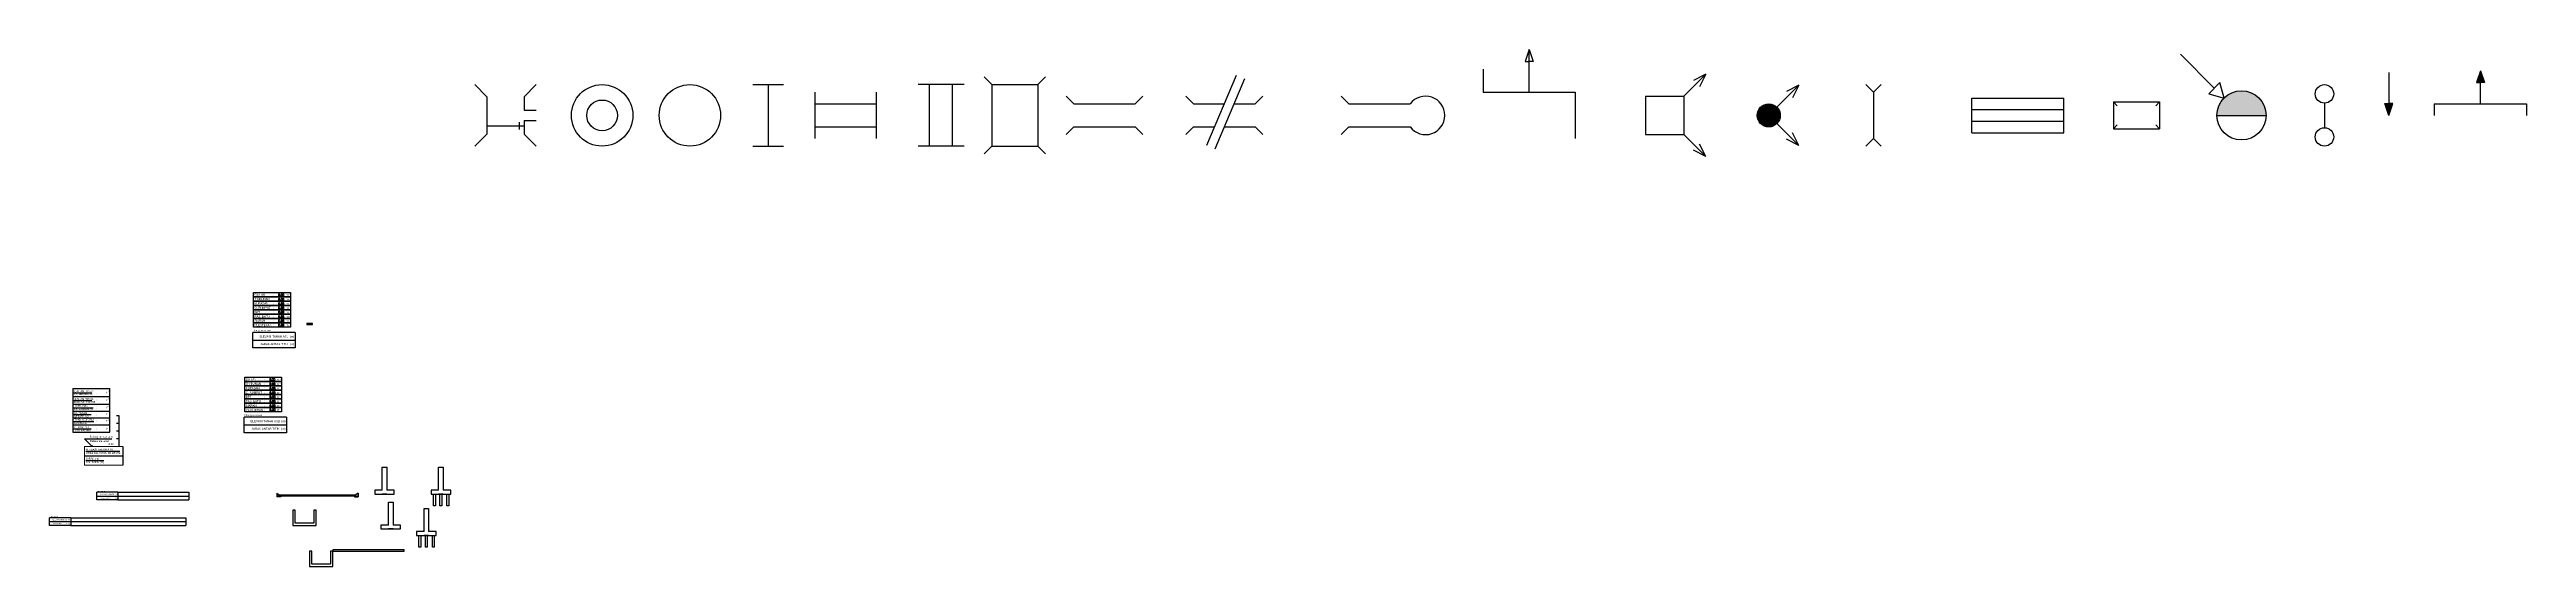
# Model space of a CAD drawing. Extents: x 12 to 335, y -4 to 63.
import ezdxf
from ezdxf.enums import TextEntityAlignment as Align

# ---------------------------------------------------------------- set-up
doc = ezdxf.new("R2010")
doc.units = 0
doc.header["$MEASUREMENT"] = 0
for name, pattern in [('CENTER2', [28.575, 19.05, -3.175, 3.175, -3.175]), ('DASHDOT2', [12.7, 6.35, -3.175, 0, -3.175]), ('DIVIDE2', [15.875, 6.35, -3.175, 0, -3.175, 0, -3.175]), ('PHANTOM2', [1.25, 0.625, -0.125, 0.125, -0.125, 0.125, -0.125])]:
    doc.linetypes.add(name, pattern=pattern)
doc.layers.add('arsir', color=1, linetype='Continuous', lineweight=9)
doc.layers.add('LINE50', color=4, linetype='Continuous', lineweight=20)
for name, color, linetype in [('BANGUNAN', 7, 'Continuous'), ('desain', 7, 'Continuous'), ('GREEN', 3, 'Continuous'), ('LINE15', 40, 'Continuous'), ('sheetnumber', 7, 'Continuous'), ('VOL', 2, 'Continuous'), ('YELLOW', 2, 'Continuous')]:
    doc.layers.add(name, color=color, linetype=linetype)
doc.styles.add('ARIAL', font='arial.ttf', dxfattribs={"height": 2})
doc.styles.add('L100', font='simplex.shx', dxfattribs={"height": 0.254})
doc.styles.get("Standard").update_dxf_attribs({"font": 'arial.ttf'})
doc.linetypes.add('ZIGZAG', pattern='A,0.0001,-0.2,[131,ltypeshp.shx,S=0.2,R=0,X=-0.2,Y=0],-0.4,[131,ltypeshp.shx,S=0.2,R=180,X=0.2,Y=0],-0.2', length=0.8001)

# ---------------------------------------------------------------- blocks, each defined once
blk = doc.blocks.new('BlockCross')
at = {"layer": 'LINE15'}
for p, q in [((6.03, 2.4), (6.03, 6.4)), ((6.53, 2.4), (6.53, 0))]:
    blk.add_line(p, q, dxfattribs=at)
for points in [[(0.15, 9.4), (2.47, 9.4)], [(0.15, 8.39), (2.47, 8.39)], [(0.15, 7.46), (2.67, 7.46)], [(0.15, 6.56), (2.38, 6.56)], [(0.15, 5.68), (2.74, 5.68)], [(0.15, 4.69), (2.41, 4.69)], [(2.53, 2.55), (2.53, 2.4), (1.53, 3.4), (5.08, 3.4)], [(6.03, 6.4), (5.68, 6.4)], [(6.03, 5.4), (5.68, 5.4)], [(6.03, 4.4), (5.68, 4.4)], [(6.03, 3.4), (5.68, 3.4)], [(6.03, 3.4), (5.68, 3.4)], [(1.53, 1.2), (6.53, 1.2)], [(1.68, 1.8), (6.13, 1.8)], [(1.68, 0.6), (4.03, 0.6)]]:
    blk.add_lwpolyline(points, dxfattribs=at)
at = {"layer": 'LINE50'}
for points in [[(1.53, 2.4), (6.53, 2.4)], [(1.53, 0), (1.53, 2.4)], [(1.53, 0), (6.53, 0)]]:
    blk.add_lwpolyline(points, dxfattribs=at)
at = {"layer": 'VOL', "linetype": 'Continuous'}
for p, q in [((0, 9.94), (0, 4.29)), ((0, 9.94), (4.83, 9.94)), ((4.83, 4.29), (4.83, 9.94)), ((0, 8.92), (4.83, 8.92)), ((0, 7.9), (4.83, 7.9)), ((0, 7.02), (4.83, 7.02)), ((0, 6.14), (4.83, 6.14)), ((0, 5.21), (4.83, 5.21)), ((0, 5.21), (4.83, 5.21)), ((0, 4.29), (4.83, 4.29))]:
    blk.add_line(p, q, dxfattribs=at)
at = {"layer": 'GREEN', "style": 'ARIAL'}
for s, p in [('Bidang persamaan', (2.23, 3.55)), ('Reference level', (2.23, 3)), ('JARAK (m)', (1.68, 0.7)), ('ORIGINAL GROUND LEVEL', (1.68, 1.45)), ('ELEVASI TANAH ASLI', (1.68, 1.9)), ('DISTANCE (m)', (1.68, 0.25))]:
    blk.add_text(s, height=0.25, dxfattribs=at).set_placement(p)
at = {"layer": 'VOL', "linetype": 'Continuous', "style": 'ARIAL'}
for p in [(4.61, 9.55), (4.61, 8.53), (4.61, 7.53), (4.61, 6.64), (4.61, 5.76)]:
    blk.add_text('2', height=0.175, dxfattribs=at).set_placement(p)
at = {"layer": 'YELLOW', "style": 'ARIAL'}
for s, p in [('GALIAN TIPE C', (0.19, 9.48)), ('TIMBUNAN', (0.19, 7.58)), ('COMMON EXC.', (0.19, 9.09)), ('GALIAN TIPE B', (0.19, 8.46)), ('STRIPPING', (0.19, 6.22)), ('EXC. OF TYPE B', (0.19, 8.08)), ('EMBANKMENT', (0.19, 7.15)), ('KUPASAN', (0.19, 6.65)), (':', (2.98, 9.33)), (':', (2.98, 8.32)), (':', (2.98, 7.39)), (':', (2.98, 6.46)), ('m', (4.28, 9.33)), ('m', (4.28, 8.32)), ('m', (4.28, 7.39)), ('m', (4.28, 6.5)), ('TIMB. KEMBALI', (0.19, 5.77)), ('G. RUMPUT', (0.19, 4.8)), ('SOD FACING', (0.19, 4.37)), ('BACKFILL', (0.19, 5.34)), (':', (2.98, 5.59)), (':', (2.98, 4.61)), ('m', (4.28, 5.62)), ('m', (4.28, 4.61))]:
    blk.add_text(s, height=0.25, dxfattribs=at).set_placement(p)
blk.add_text('0.00', height=0.251, dxfattribs=at).set_placement((5.35, 2.6), align=Align.RIGHT)
blk = doc.blocks.new('das3')
at = {"color": 5, "linetype": 'Continuous'}
for q in [(0, 1), (12, 1)]:
    blk.add_line((2.75, 1), q, dxfattribs=at)
at = {"color": 3, "linetype": 'Continuous'}
for p, q in [((0, 0.5), (12, 0.5)), ((2.75, 0), (0, 0)), ((2.75, 1), (2.75, 0)), ((2.75, 0), (12, 0)), ((12, 1), (12, 0))]:
    blk.add_line(p, q, dxfattribs=at)
blk.add_lwpolyline([(0, 0), (0, 1)], dxfattribs=at)
blk.add_text('bidang persamaan', height=0.1, dxfattribs=at).set_placement((0.01, 1.1))
at = {"color": 5, "linetype": 'Continuous'}
for s, p in [('ELEVASI TANAH ASLI (m)', (2.68, 0.68)), ('JARAK ANTAR TITIK  (m)', (2.68, 0.18))]:
    blk.add_text(s, height=0.135, dxfattribs=at).set_placement(p, align=Align.RIGHT)
blk = doc.blocks.new('das2')
at = {"color": 5, "linetype": 'Continuous'}
for q in [(0, 1), (17.75, 1)]:
    blk.add_line((2.75, 1), q, dxfattribs=at)
at = {"color": 3, "linetype": 'Continuous'}
for p, q in [((0, 0.5), (17.75, 0.5)), ((2.75, 0), (0, 0)), ((2.75, 1), (2.75, 0)), ((2.75, 0), (17.75, 0)), ((17.75, 1), (17.75, 0))]:
    blk.add_line(p, q, dxfattribs=at)
blk.add_lwpolyline([(0, 0), (0, 1)], dxfattribs=at)
blk.add_text('bidang persamaan', height=0.1, dxfattribs=at).set_placement((0.01, 1.1))
at = {"color": 5, "linetype": 'Continuous'}
for s, p in [('ELEVASI TANAH ASLI (m)', (2.68, 0.68)), ('JARAK ANTAR TITIK  (m)', (2.68, 0.18))]:
    blk.add_text(s, height=0.135, dxfattribs=at).set_placement(p, align=Align.RIGHT)
blk = doc.blocks.new('Block1')
at = {"color": 5, "linetype": 'Continuous'}
blk.add_line((5.5, 2), (0, 2), dxfattribs=at)
at = {"color": 3, "linetype": 'Continuous'}
for p, q in [((0, 1), (5.5, 1)), ((5.5, 0), (0, 0)), ((5.5, 2), (5.5, 0))]:
    blk.add_line(p, q, dxfattribs=at)
at = {"color": 4, "linetype": 'Continuous'}
for points in [[(0.06, 7.21), (4.87, 7.21), (4.87, 6.65), (0.06, 6.65)], [(0.06, 6.65), (4.87, 6.65), (4.87, 6.08), (0.06, 6.08)], [(0.06, 6.08), (4.87, 6.08), (4.87, 5.52), (0.06, 5.52)], [(0.06, 5.52), (4.87, 5.52), (4.87, 4.95), (0.06, 4.95)], [(0.06, 4.95), (4.87, 4.95), (4.87, 4.39), (0.06, 4.39)], [(0.06, 4.39), (4.87, 4.39), (4.87, 3.82), (0.06, 3.82)], [(0.06, 3.82), (4.87, 3.82), (4.87, 3.26), (0.06, 3.26)], [(0.06, 3.26), (4.87, 3.26), (4.87, 2.69), (0.06, 2.69)]]:
    blk.add_lwpolyline(points, close=True, dxfattribs=at)
at = {"color": 3, "linetype": 'Continuous'}
blk.add_lwpolyline([(0, 0), (0, 2)], dxfattribs=at)
at = {"color": 4, "linetype": 'Continuous'}
for s, height, p in [('TIMBUNAN', 0.27, (0.2, 6.22)), ('GALIAN', 0.27, (0.2, 6.79)), (':', 0.27, (2.65, 6.79)), ('m', 0.27, (4.3, 6.79)), ('2', 0.135, (4.65, 6.91)), ('2', 0.135, (4.65, 6.34)), ('G. RUMPUT', 0.27, (0.2, 5.09)), ('SIARAN', 0.27, (0.2, 3.4)), ('KUPASAN', 0.27, (0.2, 5.66)), ('BPT', 0.27, (0.2, 4.53)), ('PAS. BATU', 0.27, (0.2, 3.96)), (':', 0.27, (2.65, 6.22)), (':', 0.27, (2.65, 5.66)), (':', 0.27, (2.65, 5.09)), (':', 0.27, (2.65, 4.53)), (':', 0.27, (2.65, 3.96)), (':', 0.27, (2.65, 3.4)), ('m', 0.27, (4.3, 6.22)), ('m', 0.27, (4.3, 5.66)), ('m', 0.27, (4.3, 5.09)), ('m', 0.27, (4.3, 4.53)), ('m', 0.27, (4.3, 3.96)), ('m', 0.27, (4.3, 3.4)), ('2', 0.135, (4.65, 4.08)), ('PLESTERAN', 0.27, (0.2, 2.83)), (':', 0.27, (2.65, 2.83)), ('m', 0.27, (4.3, 2.83))]:
    blk.add_text(s, height=height, dxfattribs=at).set_placement(p)
at = {"color": 3, "linetype": 'Continuous'}
blk.add_text('bidang persamaan', height=0.2, dxfattribs=at).set_placement((0.01, 2.2))
at = {"color": 5, "linetype": 'Continuous'}
for s, p in [('ELEVASI TANAH ASLI (m)', (5.37, 1.36)), ('JARAK ANTAR TITIK  (m)', (5.37, 0.37))]:
    blk.add_text(s, height=0.27, dxfattribs=at).set_placement(p, align=Align.RIGHT)
at = {"style": 'L100'}
for tag, p in [('TIMBUNAN', (3.29, 6.21)), ('GALIAN', (3.29, 6.79))]:
    blk.add_attdef(tag, p, '', height=0.254, dxfattribs=at)
at = {"layer": 'desain', "color": 3, "linetype": 'Continuous', "lineweight": -3, "style": 'L100'}
for p in [(4.06, 5.65), (4.06, 5.09), (4.06, 4.54), (4.06, 3.96), (4.06, 3.4), (4.06, 2.84)]:
    blk.add_text('0.00', height=0.254, dxfattribs=at).set_placement(p, align=Align.RIGHT)
blk = doc.blocks.new('S10')
at = {"layer": 'arsir', "linetype": 'Continuous'}
h = blk.add_hatch(dxfattribs=at)
h.set_pattern_fill('ANSI33,_O', color=256, scale=0.3)
h.set_pattern_definition([(45, (18.66831, 798.77142), (-0.0530330086, 0.0530330086), []), (45, (18.721345, 798.77142), (-0.0530330086, 0.0530330086), [0.0375, -0.01875])])
h.paths.add_polyline_path([(-5.28, 0.19), (-5.28, -0.2), (-4.8, -0.2), (-4.8, -0.1), (4.8, -0.1), (4.8, -0.2), (5.28, -0.2), (5.28, 0.19), (5, 0), (-5, 0)])
h = blk.add_hatch(dxfattribs=at)
h.set_pattern_fill('AR-CONC,_O', color=256, scale=0.02)
h.set_pattern_definition([(50, (-706.08054, 775.91768), (0.143452037, -0.012550427), [0.015, -0.165]), (355, (-706.08054, 775.91768), (-0.027750267, 0.150438427), [0.012, -0.132]), (100.451444, (-706.06859, 775.91663), (0.11570177, 0.137887998), [0.012748038, -0.140228422]), (46.1842, (-706.08054, 775.95768), (0.213448266, -0.033103856), [0.0225, -0.2475]), (96.635635, (-706.06276, 775.95492), (0.18693239, 0.19482372), [0.01912207, -0.21034275]), (351.184164, (-706.08054, 775.95768), (0.18693239, 0.19482372), [0.018, -0.198]), (21, (-706.06054, 775.94768), (0.11938141, -0.080523778), [0.015, -0.165]), (326, (-706.06054, 775.94768), (0.048663066, 0.14503001), [0.012, -0.132]), (71.451445, (-706.0506, 775.94097), (0.168044475, 0.06450623), [0.012748038, -0.140228422]), (37.5, (-706.080544, 775.91768), (0.002431971, 0.0665787708), [0, -0.1304, 0, -0.134, 0, -0.1325]), (7.5, (-706.080544, 775.91768), (0.0526139075, 0.0788823424), [0, -0.0764, 0, -0.1274, 0, -0.0505]), (327.5, (-706.125144, 775.91768), (0.1067644872, -0.0045109743), [0, -0.05, 0, -0.156, 0, -0.207]), (317.5, (-706.14514, 775.91768), (0.116637234, 0.0200209965), [0, -0.065, 0, -0.1036, 0, -0.147])])
h.paths.add_polyline_path([(-5.28, -0.2), (-5.28, -0.25), (-4.8, -0.25), (-4.8, -0.2)])
h.paths.add_polyline_path([(-4.8, -0.1), (-4.8, -0.15), (4.8, -0.15), (4.8, -0.1)])
h.paths.add_polyline_path([(4.8, -0.2), (4.8, -0.25), (5.28, -0.25), (5.28, -0.2)])
at = {"layer": 'desain', "linetype": 'ZIGZAG', "ltscale": 0.1}
for points in [[(-5.28, 0.19), (-5.28, -0.25)], [(5.28, 0.19), (5.28, -0.25)]]:
    blk.add_lwpolyline(points, dxfattribs=at)
at = {"layer": 'desain', "linetype": 'Continuous'}
for points in [[(-5.28, 0.19), (-5, 0)], [(-5, 0), (5, 0)], [(5.28, 0.19), (5, 0)], [(-4.8, -0.2), (-5.28, -0.2)], [(-4.8, -0.1), (4.8, -0.1)], [(-4.8, -0.1), (-4.8, -0.2)], [(4.8, -0.1), (4.8, -0.2)], [(4.8, -0.2), (5.28, -0.2)]]:
    blk.add_lwpolyline(points, dxfattribs=at)
at = {"layer": 'desain', "linetype": 'Continuous', "lineweight": 25}
for points in [[(-4.8, -0.2), (-4.8, -0.25), (-5.28, -0.25)], [(-4.8, -0.15), (4.8, -0.15)], [(4.8, -0.2), (4.8, -0.25), (5.28, -0.25)]]:
    blk.add_lwpolyline(points, dxfattribs=at)
blk = doc.blocks.new('LeftWall')
for points in [[(-0.3, 0.48), (-0.3, 3.49), (0.3, 3.49), (0.3, 0.48)], [(-0.3, 0.48), (-1.27, 0.48), (-1.27, 0), (1.27, 0), (1.27, 0.48), (0.3, 0.48)], [(0.3, 0), (-0.3, 0)]]:
    blk.add_lwpolyline(points)
blk = doc.blocks.new('RightWall')
for points in [[(-0.3, 0.48), (-0.3, 3.49), (0.3, 3.49), (0.3, 0.48)], [(-0.3, 0.48), (-1.27, 0.48), (-1.27, 0), (1.27, 0), (1.27, 0.48), (0.3, 0.48)], [(0.3, 0), (-0.3, 0)]]:
    blk.add_lwpolyline(points)
for points in [[(-0.97, 0), (-0.72, 0), (-0.72, -1.54), (-0.97, -1.54)], [(-0.12, 0), (0.12, 0), (0.12, -1.54), (-0.12, -1.54)], [(0.78, 0), (1.03, 0), (1.03, -1.54), (0.78, -1.54)]]:
    blk.add_lwpolyline(points, close=True)
blk = doc.blocks.new('precast')
blk.add_lwpolyline([(-1.5, 2), (-1.5, 0), (1.5, 0), (1.5, 2), (1.2, 2), (1.2, 0.3), (-1.2, 0.3), (-1.2, 2)], close=True)
blk = doc.blocks.new('FillKanan')
blk.add_lwpolyline([(0, 0), (9.29, 0), (9.29, 0.17), (0, 0.17)], close=True)
blk = doc.blocks.new('B1')
at = {"lineweight": 30}
for p, q in [((-4, 4), (-2.43, 2.43)), ((4, 4), (2.43, 2.43)), ((-2.43, 2.43), (-2.43, -2.43)), ((2.43, 2.43), (2.43, 0.67)), ((2.43, 0.67), (4, 0.67)), ((-4, -4), (-2.43, -2.43)), ((-2.43, -1.35), (2.43, -1.35)), ((1.77, -0.88), (1.77, -1.83)), ((2.43, -0.67), (2.43, -2.43)), ((2.43, -0.67), (4, -0.67)), ((4, -4), (2.43, -2.43))]:
    blk.add_line(p, q, dxfattribs=at)
blk = doc.blocks.new('B7')
at = {"lineweight": 30}
for p, q in [((-3, 4), (-4, 5)), ((-3, 4), (3, 4)), ((-3, 4), (-3, -4)), ((3, 4), (4, 5)), ((3, 4), (3, -4)), ((-3, -4), (-4, -5)), ((-3, -4), (3, -4)), ((3, -4), (4, -5))]:
    blk.add_line(p, q, dxfattribs=at)
blk = doc.blocks.new('B3')
at = {"lineweight": 30}
blk.add_circle((0, 0), 4, dxfattribs=at)
blk = doc.blocks.new('B2')
at = {"lineweight": 30}
for radius in [4, 2]:
    blk.add_circle((0, 0), radius, dxfattribs=at)
blk = doc.blocks.new('B16')
at = {"lineweight": 30}
for p, q in [((-3, 1.75), (-3, -1.75)), ((-3, 1.75), (-2.5, 1.25)), ((-3, 1.75), (3, 1.75)), ((3, 1.75), (2.5, 1.25)), ((3, 1.75), (3, -1.75)), ((-3, -1.75), (-2.5, -1.25)), ((-3, -1.75), (3, -1.75)), ((3, -1.75), (2.5, -1.25))]:
    blk.add_line(p, q, dxfattribs=at)
blk = doc.blocks.new('B18')
at = {"lineweight": 30}
for q in [(0, 1.6), (0, -1.6)]:
    blk.add_line((0, 1.6), q, dxfattribs=at)
for centre in [(0, 2.8), (0, -2.8)]:
    blk.add_circle(centre, 1.2, dxfattribs=at)
blk = doc.blocks.new('B4')
for p, q in [((-2, 4), (2, 4)), ((0, 4), (0, -4)), ((-2, -4), (2, -4))]:
    blk.add_line(p, q)
blk = doc.blocks.new('B5')
for p, q in [((-4, -3), (-4, 3)), ((-4, 1.5), (4, 1.5)), ((4, -3), (4, 3)), ((-4, -1.5), (4, -1.5))]:
    blk.add_line(p, q)
blk = doc.blocks.new('B6')
for p, q in [((3, 4), (-3, 4)), ((-1.5, -4), (-1.5, 4)), ((1.5, -4), (1.5, 4)), ((3, -4), (-3, -4))]:
    blk.add_line(p, q)
blk = doc.blocks.new('B8')
for p, q in [((-5, 2.5), (-4, 1.5)), ((-4, 1.5), (4, 1.5)), ((4, 1.5), (5, 2.5)), ((-4, -1.5), (-5, -2.5)), ((-4, -1.5), (4, -1.5)), ((4, -1.5), (5, -2.5))]:
    blk.add_line(p, q)
blk = doc.blocks.new('B9')
for p, q in [((-2.29, -3.87), (1.57, 5.24)), ((-1.19, -4.34), (2.68, 4.78)), ((-5, 2.5), (-4, 1.5)), ((-4, 1.5), (-0.02, 1.5)), ((1.29, 1.5), (4, 1.5)), ((4, 1.5), (5, 2.5)), ((-4, -1.5), (-5, -2.5)), ((-4, -1.5), (-1.29, -1.5)), ((0.02, -1.5), (4, -1.5)), ((4, -1.5), (5, -2.5))]:
    blk.add_line(p, q)
blk = doc.blocks.new('B10')
for p, q in [((-5, 2.5), (-4, 1.5)), ((-4, 1.5), (4, 1.5)), ((-4, -1.5), (-5, -2.5)), ((-4, -1.5), (4, -1.5))]:
    blk.add_line(p, q)
blk.add_arc((6, 0), 2.5, 216.8699, 143.1301)
blk = doc.blocks.new('B14')
for p, q in [((0, 3), (-1, 4)), ((0, 3), (1, 4)), ((0, 3), (0, -3)), ((0, -3), (-1, -4)), ((0, -3), (1, -4))]:
    blk.add_line(p, q)
blk = doc.blocks.new('B15')
for p, q in [((-6, 2.25), (6, 2.25)), ((-6, -2.25), (-6, 2.25)), ((-6, 0.75), (6, 0.75)), ((6, -2.25), (6, 2.25)), ((-6, -0.75), (6, -0.75)), ((-6, -2.25), (6, -2.25))]:
    blk.add_line(p, q)
blk = doc.blocks.new('B17')
h = blk.add_hatch(color=256)
h.dxf.hatch_style = 1
h.paths.add_polyline_path([(3.2, 0, 1), (-3.2, 0)])
for p, q in [((-7.95, 7.95), (-3.54, 3.54)), ((-3.2, 0), (3.2, 0))]:
    blk.add_line(p, q)
blk.add_lwpolyline([(-2.26, 2.26), (-2.8, 4.27), (-4.27, 2.8)], close=True)
at = {"linetype": 'Continuous'}
blk.add_circle((0, 0), 3.2, dxfattribs=at)
blk = doc.blocks.new('B11')
for p, q in [((0, 8.56), (-0.52, 7.03)), ((-0.52, 7.03), (0, 7.03)), ((0, 3), (0, 8.56)), ((0, 8.56), (0.52, 7.03)), ((0.52, 7.03), (0, 7.03)), ((-6, 6), (-6, 3)), ((-6, 3), (6, 3)), ((6, 3), (6, -3))]:
    blk.add_line(p, q)
blk = doc.blocks.new('B19')
at = {"layer": 'BANGUNAN'}
h = blk.add_hatch(color=256, dxfattribs=at)
h.dxf.hatch_style = 1
h.paths.add_polyline_path([(0, 0), (0.52, 1.53), (0, 1.53), (-0.52, 1.53)])
edge = h.paths.add_edge_path(flags=17)
edge.add_line((0, 0), (0.52, 1.53))
for p, q in [((0, 5.56), (0, 1.53)), ((0, 0), (-0.52, 1.53)), ((-0.52, 1.53), (0, 1.53)), ((0, 0), (0.52, 1.53)), ((0.52, 1.53), (0, 1.53))]:
    blk.add_line(p, q)
blk = doc.blocks.new('B20')
at = {"layer": 'BANGUNAN'}
h = blk.add_hatch(color=256, dxfattribs=at)
h.dxf.hatch_style = 1
h.paths.add_polyline_path([(0, 5.81), (-0.52, 4.28), (0, 4.28), (0.52, 4.28)])
edge = h.paths.add_edge_path(flags=17)
edge.add_line((0, 5.81), (-0.52, 4.28))
for p, q in [((0, 5.81), (-0.52, 4.28)), ((-0.52, 4.28), (0, 4.28)), ((0, 5.81), (0.52, 4.28)), ((0, 1.5), (0, 4.28)), ((0.52, 4.28), (0, 4.28)), ((-6, 1.5), (-6, 0)), ((-6, 1.5), (6, 1.5)), ((6, 1.5), (6, 0))]:
    blk.add_line(p, q)
blk = doc.blocks.new('Long-Template')
at = {"color": 3}
for p, q in [((0, 0.12), (0, 0.08)), ((0.75, 0.12), (0, 0.12)), ((0.75, 0.08), (0, 0.08)), ((0, 0.07), (0, 0)), ((0.75, 0.07), (0, 0.07)), ((0.1, 0), (0.1, 0.15)), ((0.12, 0.15), (0.12, 0))]:
    blk.add_line(p, q, dxfattribs=at)
at = {"color": 4}
for p, q in [((0, 0), (0.75, 0)), ((0.01, 0.15), (0.01, 0)), ((0.75, 0.15), (0.01, 0.15)), ((0.75, 0), (0.75, 0.15))]:
    blk.add_line(p, q, dxfattribs=at)
at = {"color": 2}
for p, q in [((0.01, 0.16), (0.01, 0.16)), ((0.01, 0.16), (0.01, 0.15)), ((0.75, 0.14), (0.01, 0.14)), ((0.75, 0.13), (0.01, 0.13)), ((0.75, 0.11), (0.01, 0.11)), ((0.75, 0.1), (0.01, 0.1)), ((0.75, 0.09), (0.01, 0.09)), ((0.75, 0.07), (0.01, 0.07)), ((0.75, 0.06), (0.01, 0.06)), ((0.75, 0.05), (0.01, 0.05)), ((0.75, 0.04), (0.01, 0.04)), ((0.75, 0.03), (0.01, 0.03)), ((0.75, 0.02), (0.01, 0.02)), ((0.75, 0.01), (0.01, 0.01))]:
    blk.add_line(p, q, dxfattribs=at)
at = {"color": 3, "linetype": 'DASHDOT2'}
blk.add_line((0.1, 0.11), (0.12, 0.11), dxfattribs=at)
at = {"color": 3, "linetype": 'PHANTOM2'}
for p, q in [((0.1, 0.1), (0.12, 0.1)), ((0.1, 0.03), (0.12, 0.03))]:
    blk.add_line(p, q, dxfattribs=at)
at = {"color": 3, "linetype": 'CENTER2'}
blk.add_line((0.1, 0.09), (0.12, 0.09), dxfattribs=at)
at = {"color": 3, "linetype": 'DIVIDE2'}
for p, q in [((0.1, 0.08), (0.12, 0.08)), ((0.1, 0.02), (0.12, 0.02))]:
    blk.add_line(p, q, dxfattribs=at)
at = {"color": 4, "linetype": 'Continuous'}
for p, q in [((0.1, 0.07), (0.12, 0.07)), ((0.1, 0.06), (0.12, 0.06)), ((0.11, 0.06), (0.11, 0.06)), ((0.11, 0.06), (0.11, 0.06)), ((0.11, 0.06), (0.11, 0.06)), ((0.11, 0.06), (0.11, 0.06)), ((0.11, 0.06), (0.11, 0.06)), ((0.11, 0.06), (0.11, 0.06))]:
    blk.add_line(p, q, dxfattribs=at)
at = {"color": 5, "linetype": 'Continuous'}
blk.add_line((0.1, 0.05), (0.12, 0.05), dxfattribs=at)
at = {"color": 2, "linetype": 'Continuous'}
blk.add_line((0.12, 0), (0.12, 0.01), dxfattribs=at)
at = {"color": 3}
for s, p in [('EXISTING', (0.01, 0.1)), ('YANG ADA', (0, 0.1)), ('RENCANA/DESIGN', (0, 0.04))]:
    blk.add_text(s, height=0.002, rotation=90, dxfattribs=at).set_placement(p, align=Align.CENTER)
at = {"color": 2}
blk.add_text('bidang persamaan/reference level', height=0.0025, dxfattribs=at).set_placement((0.01, 0.15))
at = {"color": 3}
for s, p in [('PATOK HEKTOMETER', (0.01, 0.14)), ('HECTOMETER STONE', (0.01, 0.14)), ('NOMOR PROFIL', (0.01, 0.14)), ('PROFILE NUMBER', (0.01, 0.13)), ('JARAK PROFIL/DISTANCE', (0.01, 0.13)), ('ACCUMULATED DISTANCE', (0.01, 0.12)), ('JARAK LANGSUNG', (0.01, 0.12)), ('LEFT BANK LEVEL', (0.01, 0.11)), ('ELEVASI TANGGUL KIRI', (0.01, 0.11)), ('ELEVASI TANGGUL KANAN', (0.01, 0.1)), ('RIGHT BANK LEVEL', (0.01, 0.1)), ('ELEVASI DASAR SALURAN PADA AS', (0.01, 0.09)), ('BED LEVEL IN CENTER LINE', (0.01, 0.09)), ('ELEVASI TANAH ASLI PADA AS SALURAN', (0.01, 0.08)), ('GROUND LEVEL IN CENTER LINE', (0.01, 0.08)), ('BANK LEVEL', (0.01, 0.07)), ('ELEVASI TANGGUL', (0.01, 0.07)), ('DESIGN WATER LEVEL', (0.01, 0.06)), ('ELEVASI MUKA AIR RENCANA', (0.01, 0.06)), ('BED LEVEL', (0.01, 0.05)), ('ELEVASI DASAR SALURAN', (0.01, 0.05)), ('TRACE SALURAN/ALIGNMENT', (0.01, 0.04)), ('ELEVASI DASAR SALURAN SISI KANAN', (0.01, 0.03)), ('BED LEVEL SIDE DRAIN RIGHT SIDE', (0.01, 0.03)), ('ELEVASI DASAR SALURAN SISI KIRI', (0.01, 0.03)), ('BED LEVEL SIDE DRAIN LEFT SIDE', (0.01, 0.02)), ('TIPE BANGUNAN', (0.01, 0.02)), ('DIMENSI SALURAN DAN DATA TAMBAHAN', (0.01, 0.01)), ('TYPE OF STRUCTURE', (0.01, 0.01)), ('CANAL DIMENSIONS AND ADDITIONAL DATA', (0.01, 0))]:
    blk.add_text(s, height=0.0025, dxfattribs=at).set_placement(p)

msp = doc.modelspace()

# ---------------------------------------------------------------- hatches: boundary and pattern name
at = {"layer": 'BANGUNAN'}
h = msp.add_hatch(color=256, dxfattribs=at)
edge = h.paths.add_edge_path()
edge.add_arc((236.25, 54.39), 1.5, 0, 360)

# ---------------------------------------------------------------- linework, layer by layer
for points in [[(55.67, 5.61), (55.67, 8.61), (56.28, 8.61), (56.28, 5.61)], [(63.02, 5.61), (63.02, 8.61), (63.63, 8.61), (63.63, 5.61)], [(55.67, 5.61), (54.7, 5.61), (54.7, 5.13), (57.25, 5.13), (57.25, 5.61), (56.28, 5.61)], [(56.28, 5.13), (55.67, 5.13)], [(63.02, 5.61), (62.06, 5.61), (62.06, 5.13), (64.6, 5.13), (64.6, 5.61), (63.63, 5.61)], [(63.63, 5.13), (63.02, 5.13)]]:
    msp.add_lwpolyline(points)
for points in [[(62.36, 5.13), (62.61, 5.13), (62.61, 3.59), (62.36, 3.59)], [(63.2, 5.13), (63.45, 5.13), (63.45, 3.59), (63.2, 3.59)], [(64.11, 5.13), (64.35, 5.13), (64.35, 3.59), (64.11, 3.59)], [(44.06, 3.03), (44.06, 1.03), (47.06, 1.03), (47.06, 3.03), (46.76, 3.03), (46.76, 1.33), (44.36, 1.33), (44.36, 3.03)], [(49.23, -2.29), (58.52, -2.29), (58.52, -2.12), (49.23, -2.12)]]:
    msp.add_lwpolyline(points, close=True)
for p, q in [((225.21, 56.89), (228.07, 59.75)), ((228.07, 59.75), (226.44, 58.94)), ((228.07, 59.75), (227.25, 58.12)), ((237.31, 55.45), (240.17, 58.31)), ((240.17, 58.31), (238.54, 57.5)), ((240.17, 58.31), (239.36, 56.68)), ((220.21, 56.89), (225.21, 56.89)), ((220.21, 56.89), (220.21, 51.89)), ((225.21, 56.89), (225.21, 51.89)), ((220.21, 51.89), (225.21, 51.89)), ((225.21, 51.89), (228.07, 49.04)), ((237.31, 53.33), (240.17, 50.48)), ((240.17, 50.48), (239.36, 52.1)), ((228.07, 49.04), (226.44, 49.85)), ((228.07, 49.04), (227.25, 50.66)), ((240.17, 50.48), (238.54, 51.29))]:
    msp.add_line(p, q, dxfattribs=at)
msp.add_circle((236.25, 54.39), 1.5, dxfattribs=at)

# ---------------------------------------------------------------- block references
for p in [(38.85, 24.13), (37.71, 13.11)]:
    msp.add_blockref('Block1', p).add_auto_attribs({'GALIAN': '0.00', 'TIMBUNAN': '0.00'})
at = {"color": 4, "linetype": 'Continuous'}
msp.add_blockref('Long-Template', (45.87, 27.18), dxfattribs=at)
for name, p in [('BlockCross', (15.39, 8.9)), ('LeftWall', (56.79, 0.58)), ('RightWall', (61.43, -0.25)), ('precast', (47.73, -4.29)), ('FillKanan', (49.23, -2.29))]:
    msp.add_blockref(name, p)
at = {"color": 4, "linetype": 'Continuous', "lineweight": -3}
for name, p in [('das3', (18.52, 4.36)), ('das2', (12.36, 1.04))]:
    msp.add_blockref(name, p, dxfattribs=at)
at = {"layer": 'BANGUNAN'}
for name, p in [('B11', (205.05, 54.39)), ('B17', (297.81, 54.39)), ('B4', (105.93, 54.39)), ('B6', (128.46, 54.39)), ('B9', (165.35, 54.39)), ('B14', (249.88, 54.39)), ('B18', (308.62, 54.39)), ('B19', (317.02, 54.39)), ('B20', (328.92, 54.39)), ('B5', (116.06, 54.39)), ('B8', (149.73, 54.39)), ('B10', (185.56, 54.39)), ('B15', (268.68, 54.39))]:
    msp.add_blockref(name, p, dxfattribs=at)
at = {"layer": 'BANGUNAN', "color": 4, "lineweight": -3, "ltscale": 20}
for name, p in [('B1', (71.73, 54.39)), ('B2', (84.32, 54.39)), ('B3', (95.75, 54.39)), ('B7', (138.08, 54.39))]:
    msp.add_blockref(name, p, dxfattribs=at)
at = {"layer": 'BANGUNAN', "lineweight": -3, "ltscale": 20}
msp.add_blockref('B16', (284.14, 54.39), dxfattribs=at)
at = {"layer": 'sheetnumber', "color": 1, "linetype": 'Continuous', "lineweight": -3}
msp.add_blockref('S10', (47.26, 5.03), dxfattribs=at)

doc.saveas('drawing.dxf')
